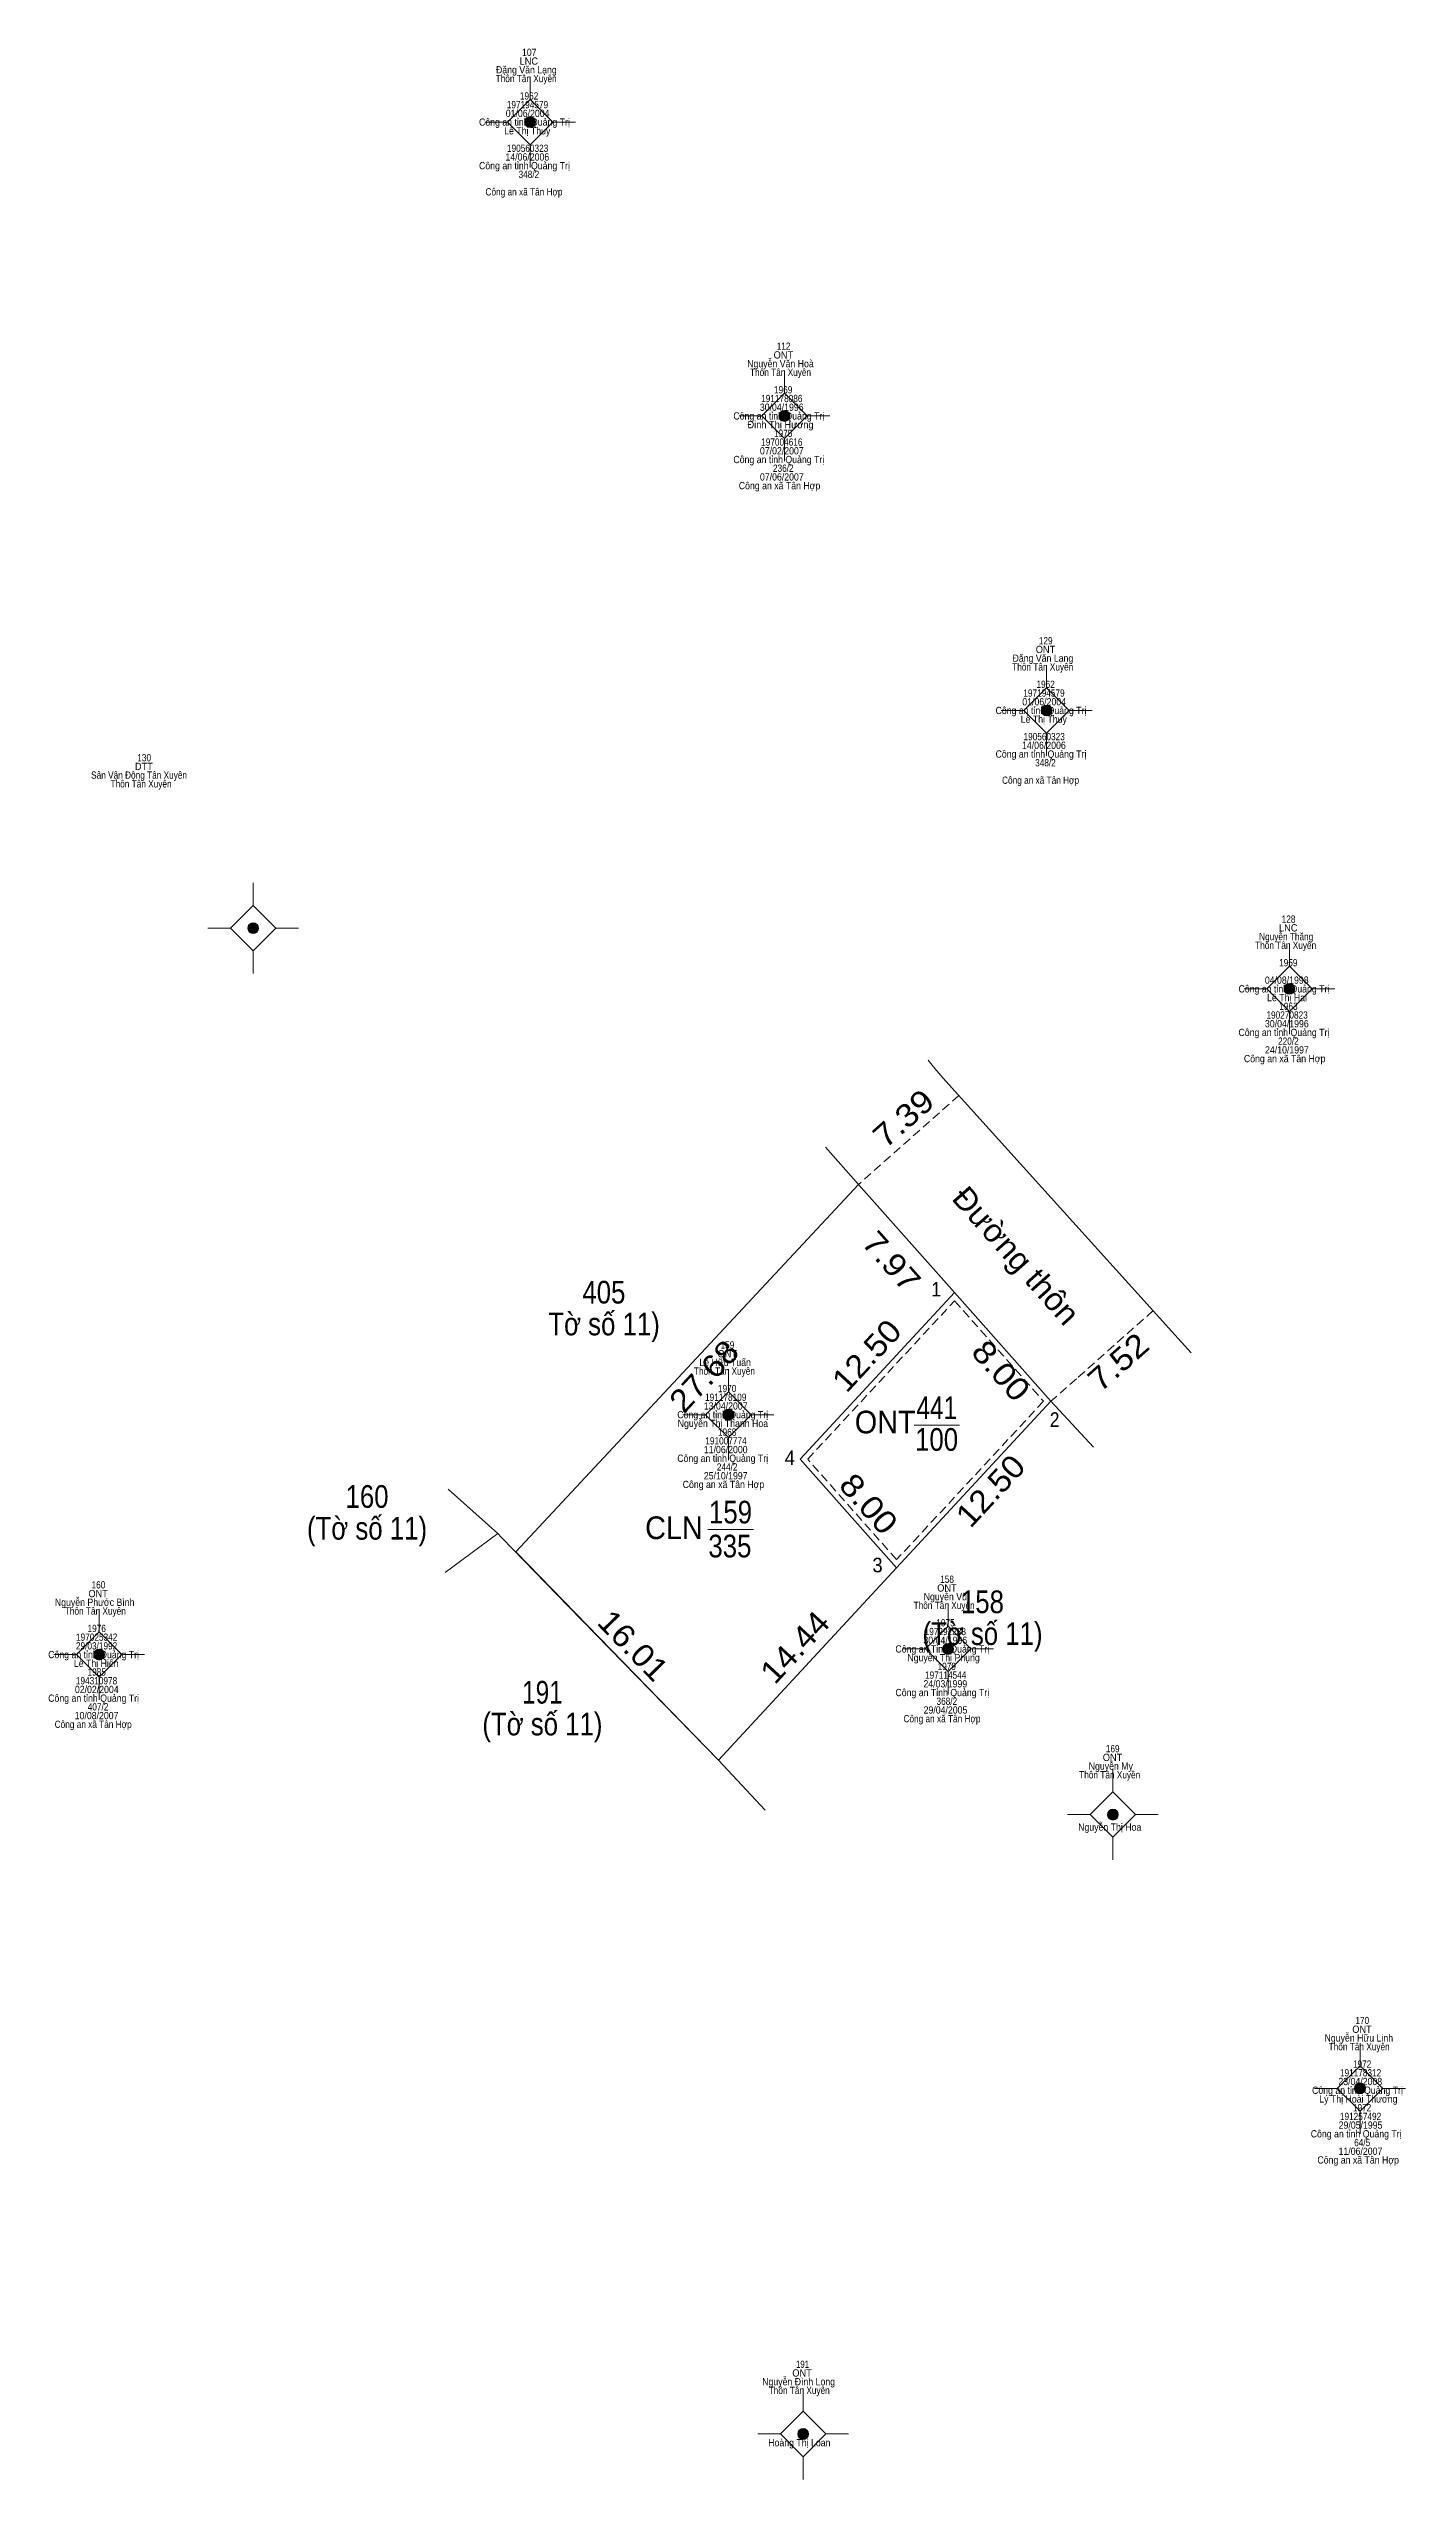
# Model space of a CAD drawing. Header units: metres. Extents: x 550999 to 552168, y 1840994 to 1841978.
# Drawn here: x 551239.9 to 551314.7, y 1841333.8 to 1841467.6 of the extents above; entities that cross this region are included whole.
import ezdxf
from ezdxf.enums import TextEntityAlignment as Align

# ---------------------------------------------------------------- set-up
doc = ezdxf.new("R2010")
doc.units = ezdxf.units.M
doc.header["$LTSCALE"] = 0.16
doc.linetypes.add('MEDIUM_DASHED', pattern=[4.5, 3, -1.5])
for name, color, linetype, lineweight in [('1', 7, 'Continuous', 13), ('11', 7, 'Continuous', 13), ('32', 7, 'Continuous', 13), ('63', 7, 'Continuous', 13)]:
    doc.layers.add(name, color=color, linetype=linetype, lineweight=lineweight)
doc.layers.add('15', color=7, linetype='Continuous')

msp = doc.modelspace()

# ---------------------------------------------------------------- texts
at = {"layer": '1'}
for s, width, p in [('405', 0.85, (551270.525, 1841398.52)), ('Tờ số 11)', 0.85, (551270.535, 1841396.77)), ('ONT', 0.95, (551286.02, 1841391.37)), ('441', 0.8, (551288.86, 1841392.16)), ('100', 0.85, (551288.85, 1841390.41)), ('159', 0.85, (551277.5, 1841386.41)), ('CLN', 0.95, (551274.385, 1841385.55)), ('335', 0.85, (551277.465, 1841384.54))]:
    msp.add_text(s, height=1.25, dxfattribs=dict(at, width=width)).set_placement(p, align=Align.CENTER)
at = {"layer": '15'}
for s, width, p in [('107', 0.9, (551266.415, 1841467.22)), ('Thôn Tân Xuyên', 0.85, (551266.245, 1841465.78)), ('Đặng Văn Lạng', 0.9, (551266.255, 1841466.26)), ('LNC', 0.95, (551266.39, 1841466.74)), ('197194579', 0.85, (551266.315, 1841464.34)), ('1962', 0.85, (551266.405, 1841464.82)), ('Công an tỉnh Quảng Trị', 0.9, (551266.15, 1841463.38)), ('Lê Thị Thuỳ', 0.9, (551266.305, 1841462.9)), ('01/06/2004', 0.9, (551266.325, 1841463.86)), ('14/06/2006', 0.9, (551266.31, 1841461.46)), ('190560323', 0.85, (551266.325, 1841461.94)), ('Công an tỉnh Quảng Trị', 0.9, (551266.15, 1841460.98)), ('348/2', 0.85, (551266.395, 1841460.5)), ('Công an xã Tân Hợp ', 0.85, (551266.19, 1841459.54)), ('112', 0.85, (551280.425, 1841451.04)), ('Nguyễn Văn Hoà', 0.9, (551280.25, 1841450.08)), ('Thôn Tân Xuyên', 0.85, (551280.255, 1841449.6)), ('ONT', 0.95, (551280.41, 1841450.56)), ('191178086', 0.85, (551280.325, 1841448.16)), ('1969', 0.85, (551280.4, 1841448.64)), ('Công an tỉnh Quảng Trị', 0.9, (551280.16, 1841447.2)), ('Đinh Thị Hương', 0.95, (551280.255, 1841446.72)), ('30/04/1996', 0.9, (551280.32, 1841447.68)), ('197004616', 0.85, (551280.325, 1841445.76)), ('1975', 0.85, (551280.4, 1841446.24)), ('Công an tỉnh Quảng Trị', 0.9, (551280.16, 1841444.8)), ('07/02/2007', 0.9, (551280.325, 1841445.28)), ('236/2', 0.85, (551280.405, 1841444.32)), ('Công an xã Tân Hợp', 0.9, (551280.2, 1841443.36)), ('07/06/2007', 0.9, (551280.325, 1841443.84)), ('129', 0.85, (551294.86, 1841434.82)), ('Thôn Tân Xuyên', 0.85, (551294.695, 1841433.38)), ('Đặng Văn Lạng', 0.9, (551294.705, 1841433.86)), ('ONT', 0.95, (551294.85, 1841434.34)), ('1962', 0.85, (551294.855, 1841432.42)), ('Công an tỉnh Quảng Trị', 0.9, (551294.6, 1841430.98)), ('01/06/2004', 0.9, (551294.775, 1841431.46)), ('197194579', 0.85, (551294.765, 1841431.94)), ('Lê Thị Thuỳ', 0.9, (551294.755, 1841430.5)), ('190560323', 0.85, (551294.775, 1841429.54)), ('130', 0.85, (551245.205, 1841428.38)), ('Công an tỉnh Quảng Trị', 0.9, (551294.6, 1841428.58)), ('14/06/2006', 0.9, (551294.76, 1841429.06)), ('348/2', 0.85, (551294.845, 1841428.1)), ('Sân Vận Động Tân Xuyên', 0.85, (551244.925, 1841427.42)), ('Thôn Tân Xuyên', 0.85, (551245.035, 1841426.94)), ('DTT', 0.95, (551245.19, 1841427.9)), ('Công an xã Tân Hợp ', 0.85, (551294.64, 1841427.14)), ('Nguyễn Thăng', 0.85, (551308.105, 1841418.53)), ('LNC', 0.95, (551308.22, 1841419.01)), ('128', 0.85, (551308.235, 1841419.49)), ('Thôn Tân Xuyên', 0.85, (551308.075, 1841418.05)), ('04/08/1998', 0.9, (551308.135, 1841416.13)), ('1959', 0.85, (551308.22, 1841417.09)), ('Công an tỉnh Quảng Trị', 0.9, (551307.98, 1841415.65)), ('Lê Thị Hai', 0.9, (551308.15, 1841415.17)), ('1963', 0.85, (551308.23, 1841414.69)), ('Công an tỉnh Quảng Trị', 0.9, (551307.98, 1841413.25)), ('30/04/1996', 0.9, (551308.14, 1841413.73)), ('190270823', 0.85, (551308.155, 1841414.21)), ('24/10/1997', 0.9, (551308.145, 1841412.29)), ('220/2', 0.85, (551308.225, 1841412.77)), ('Công an xã Tân Hợp', 0.9, (551308.02, 1841411.81)), ('159', 0.85, (551277.33, 1841396.04)), ('Thôn Tân Xuyên', 0.85, (551277.165, 1841394.6)), ('Lê Hữu Tuấn', 0.9, (551277.205, 1841395.08)), ('ONT', 0.95, (551277.32, 1841395.56)), ('191178109', 0.85, (551277.235, 1841393.16)), ('1970', 0.85, (551277.315, 1841393.64)), ('Công an tỉnh Quảng Trị', 0.9, (551277.07, 1841392.2)), ('Nguyễn Thị Thanh Hoa', 0.9, (551277.08, 1841391.72)), ('13/04/2007', 0.9, (551277.235, 1841392.68)), ('191007774', 0.85, (551277.25, 1841390.76)), ('1968', 0.85, (551277.315, 1841391.24)), ('Công an tỉnh Quảng Trị', 0.9, (551277.07, 1841389.8)), ('11/06/2000', 0.9, (551277.235, 1841390.28)), ('244/2', 0.85, (551277.315, 1841389.32)), ('Công an xã Tân Hợp', 0.9, (551277.11, 1841388.36)), ('25/10/1997', 0.9, (551277.235, 1841388.84)), ('160', 0.85, (551242.685, 1841382.83)), ('ONT', 0.95, (551289.42, 1841382.66)), ('158', 0.85, (551289.425, 1841383.14)), ('Nguyễn Phước Bình', 0.9, (551242.48, 1841381.87)), ('Thôn Tân Xuyên', 0.85, (551242.515, 1841381.39)), ('ONT', 0.95, (551242.67, 1841382.35)), ('Thôn Tân Xuyên', 0.85, (551289.265, 1841381.7)), ('Nguyễn Vũ', 0.9, (551289.33, 1841382.18)), ('197025342', 0.85, (551242.59, 1841379.95)), ('1976 ', 0.85, (551242.655, 1841380.43)), ('30/04/1996', 0.9, (551289.33, 1841379.78)), ('197292238', 0.85, (551289.33, 1841380.26)), ('1975 ', 0.85, (551289.405, 1841380.74)), ('Công an tỉnh Quảng Trị', 0.9, (551242.42, 1841378.99)), ('Lê Thị Hiến', 0.9, (551242.565, 1841378.51)), ('29/03/1992', 0.85, (551242.585, 1841379.47)), ('Công an Tỉnh Quảng Trị', 0.9, (551289.165, 1841379.3)), ('Nguyễn Thị Phụng', 0.9, (551289.235, 1841378.82)), ('02/02/2004', 0.9, (551242.595, 1841377.07)), ('194310978', 0.85, (551242.58, 1841377.55)), ('1985 ', 0.85, (551242.655, 1841378.03)), ('24/03/1999', 0.9, (551289.33, 1841377.38)), ('197114544', 0.85, (551289.35, 1841377.86)), ('1979', 0.85, (551289.41, 1841378.34)), ('Công an tỉnh Quảng Trị', 0.9, (551242.42, 1841376.59)), ('407/2', 0.85, (551242.665, 1841376.11)), ('Công an Tỉnh Quảng Trị', 0.9, (551289.165, 1841376.9)), ('29/04/2005', 0.9, (551289.34, 1841375.94)), ('368/2', 0.85, (551289.415, 1841376.42)), ('Công an xã Tân Hợp ', 0.85, (551242.46, 1841375.15)), ('10/08/2007', 0.9, (551242.585, 1841375.63)), ('Công an xã Tân Hợp ', 0.85, (551289.21, 1841375.46)), ('ONT', 0.95, (551298.54, 1841373.33)), ('169', 0.85, (551298.55, 1841373.81)), ('Thôn Tân Xuyên', 0.85, (551298.385, 1841372.37)), ('Nguyễn Mỵ', 0.9, (551298.445, 1841372.85)), ('Nguyễn Thị Hoa', 0.9, (551298.385, 1841369.49)), ('ONT', 0.95, (551312.28, 1841358.36)), ('170', 0.85, (551312.295, 1841358.84)), ('Nguyễn Hữu Linh', 0.9, (551312.105, 1841357.88)), ('Thôn Tân Xuyên', 0.85, (551312.125, 1841357.4)), ('191178312', 0.85, (551312.2, 1841355.96)), ('1972', 0.85, (551312.285, 1841356.44)), ('Công an tỉnh Quảng Trị', 0.9, (551312.03, 1841355)), ('Lý Thị Hoài Thương', 0.9, (551312.08, 1841354.52)), ('23/04/2008', 0.9, (551312.185, 1841355.48)), ('29/05/1995', 0.9, (551312.2, 1841353.08)), ('191257492', 0.85, (551312.2, 1841353.56)), ('1972', 0.85, (551312.285, 1841354.04)), ('Công an tỉnh Quảng Trị ', 0.9, (551312.025, 1841352.6)), ('11/06/2007', 0.9, (551312.195, 1841351.64)), ('64/5', 0.85, (551312.29, 1841352.12)), ('Công an xã Tân Hợp', 0.9, (551312.07, 1841351.16)), ('191', 0.8, (551281.465, 1841339.91)), ('Nguyễn Đình Long', 0.9, (551281.25, 1841338.95)), ('Thôn Tân Xuyên', 0.85, (551281.285, 1841338.47)), ('ONT', 0.95, (551281.44, 1841339.43)), ('Hoàng Thị Loan', 0.9, (551281.29, 1841335.59))]:
    msp.add_text(s, height=0.4, dxfattribs=dict(at, width=width)).set_placement(p, align=Align.CENTER)
at = {"layer": '63'}
for s, rotation, width, p in [('7.39', 41.551, 1.15, (551287.4405, 1841408.2544)), ('Đường thôn', 311.598, 1.05, (551292.7631, 1841400.7449)), ('7.97', 311.592, 1.15, (551285.9027, 1841400.4249)), ('12.50', 47.171, 1.1, (551285.4569, 1841395.2351)), ('27.68', 46.991, 1.1, (551276.4972, 1841394.0937)), ('8.00', 311.604, 1.15, (551291.9309, 1841394.405)), ('7.52', 41.551, 1.15, (551299.2705, 1841394.8344)), ('12.50', 47.171, 1.1, (551292.2769, 1841387.7851)), ('8.00', 311.604, 1.15, (551284.6409, 1841387.075)), ('16.01', 314.241, 1.1, (551271.6899, 1841379.256)), ('14.44', 47.217, 1.1, (551281.5047, 1841379.1755))]:
    msp.add_text(s, height=1.25, rotation=rotation, dxfattribs=dict(at, width=width)).set_placement(p, align=Align.CENTER)
for s, width, p in [(' 1', 0.9, (551289.1, 1841398.91)), (' 2', 0.9, (551295.62, 1841391.73)), (' 4', 0.95, (551281.05, 1841389.63)), (' 3', 0.95, (551285.88, 1841383.72))]:
    msp.add_text(s, height=0.8, dxfattribs=dict(at, width=width)).set_placement(p, align=Align.RIGHT)
for s, width, p in [('160', 0.85, (551257.48, 1841387.27)), ('(Tờ số 11)', 0.85, (551257.48, 1841385.52)), ('158', 0.85, (551291.375, 1841381.47)), ('(Tờ số 11)', 0.85, (551291.38, 1841379.72)), ('191', 0.8, (551267.14, 1841376.49)), ('(Tờ số 11)', 0.85, (551267.14, 1841374.74))]:
    msp.add_text(s, height=1.25, dxfattribs=dict(at, width=width)).set_placement(p, align=Align.CENTER)

# ---------------------------------------------------------------- hatches: boundary and pattern name
at = {"layer": '11'}
for points in [[(551266.7595, 1841463.58, 1), (551266.1595, 1841463.58, 1)], [(551280.7695, 1841447.4, 1), (551280.1695, 1841447.4, 1)], [(551295.2095, 1841431.18, 1), (551294.6095, 1841431.18, 1)], [(551251.5095, 1841419.19, 1), (551250.9095, 1841419.19, 1)], [(551308.5895, 1841415.85, 1), (551307.9895, 1841415.85, 1)], [(551277.6795, 1841392.4, 1), (551277.0795, 1841392.4, 1)], [(551243.0295, 1841379.19, 1), (551242.4295, 1841379.19, 1)], [(551289.7795, 1841379.5, 1), (551289.1795, 1841379.5, 1)], [(551298.8595, 1841370.38, 1), (551298.2595, 1841370.38, 1)], [(551312.4695, 1841355.3, 1), (551311.8695, 1841355.3, 1)], [(551281.7995, 1841336.27, 1), (551281.1995, 1841336.27, 1)]]:
    msp.add_hatch(color=256, dxfattribs=at).paths.add_polyline_path(points)

# ---------------------------------------------------------------- linework, layer by layer
at = {"layer": '1'}
for points in [[(551284.55, 1841405.08), (551289.84, 1841399.12), (551281.34, 1841389.95), (551286.65, 1841383.97), (551276.84, 1841373.37), (551265.67, 1841384.84)], [(551289.84, 1841399.12), (551295.15, 1841393.14), (551286.65, 1841383.97), (551281.34, 1841389.95)]]:
    msp.add_lwpolyline(points, close=True, dxfattribs=at)
at = {"layer": '11'}
for p, q in [((551266.46, 1841466.08), (551266.46, 1841464.83)), ((551265.21, 1841463.58), (551263.96, 1841463.58)), ((551268.96, 1841463.58), (551267.71, 1841463.58)), ((551266.46, 1841462.33), (551266.46, 1841461.08)), ((551280.47, 1841449.9), (551280.47, 1841448.65)), ((551279.22, 1841447.4), (551277.97, 1841447.4)), ((551282.97, 1841447.4), (551281.72, 1841447.4)), ((551280.47, 1841446.15), (551280.47, 1841444.9)), ((551294.91, 1841433.68), (551294.91, 1841432.43)), ((551293.66, 1841431.18), (551292.41, 1841431.18)), ((551297.41, 1841431.18), (551296.16, 1841431.18)), ((551294.91, 1841429.93), (551294.91, 1841428.68)), ((551251.21, 1841421.69), (551251.21, 1841420.44)), ((551249.96, 1841419.19), (551248.71, 1841419.19)), ((551253.71, 1841419.19), (551252.46, 1841419.19)), ((551251.21, 1841417.94), (551251.21, 1841416.69)), ((551308.29, 1841418.35), (551308.29, 1841417.1)), ((551307.04, 1841415.85), (551305.79, 1841415.85)), ((551310.79, 1841415.85), (551309.54, 1841415.85)), ((551308.29, 1841414.6), (551308.29, 1841413.35)), ((551277.38, 1841394.9), (551277.38, 1841393.65)), ((551276.13, 1841392.4), (551274.88, 1841392.4)), ((551279.88, 1841392.4), (551278.63, 1841392.4)), ((551277.38, 1841391.15), (551277.38, 1841389.9)), ((551242.73, 1841381.69), (551242.73, 1841380.44)), ((551289.48, 1841382), (551289.48, 1841380.75)), ((551241.48, 1841379.19), (551240.23, 1841379.19)), ((551245.23, 1841379.19), (551243.98, 1841379.19)), ((551288.23, 1841379.5), (551286.98, 1841379.5)), ((551291.98, 1841379.5), (551290.73, 1841379.5)), ((551242.73, 1841377.94), (551242.73, 1841376.69)), ((551289.48, 1841378.25), (551289.48, 1841377)), ((551298.56, 1841372.88), (551298.56, 1841371.63)), ((551297.31, 1841370.38), (551296.06, 1841370.38)), ((551301.06, 1841370.38), (551299.81, 1841370.38)), ((551298.56, 1841369.13), (551298.56, 1841367.88)), ((551312.17, 1841357.8), (551312.17, 1841356.55)), ((551310.92, 1841355.3), (551309.67, 1841355.3)), ((551314.67, 1841355.3), (551313.42, 1841355.3)), ((551312.17, 1841354.05), (551312.17, 1841352.8)), ((551281.5, 1841338.77), (551281.5, 1841337.52)), ((551280.25, 1841336.27), (551279, 1841336.27)), ((551284, 1841336.27), (551282.75, 1841336.27)), ((551281.5, 1841335.02), (551281.5, 1841333.77))]:
    msp.add_line(p, q, dxfattribs=at)
for points in [[(551266.46, 1841464.83), (551265.21, 1841463.58), (551266.46, 1841462.33), (551267.71, 1841463.58)], [(551280.47, 1841448.65), (551279.22, 1841447.4), (551280.47, 1841446.15), (551281.72, 1841447.4)], [(551294.91, 1841432.43), (551293.66, 1841431.18), (551294.91, 1841429.93), (551296.16, 1841431.18)], [(551251.21, 1841420.44), (551249.96, 1841419.19), (551251.21, 1841417.94), (551252.46, 1841419.19)], [(551308.29, 1841417.1), (551307.04, 1841415.85), (551308.29, 1841414.6), (551309.54, 1841415.85)], [(551277.38, 1841393.65), (551276.13, 1841392.4), (551277.38, 1841391.15), (551278.63, 1841392.4)], [(551242.73, 1841380.44), (551241.48, 1841379.19), (551242.73, 1841377.94), (551243.98, 1841379.19)], [(551289.48, 1841380.75), (551288.23, 1841379.5), (551289.48, 1841378.25), (551290.73, 1841379.5)], [(551298.56, 1841371.63), (551297.31, 1841370.38), (551298.56, 1841369.13), (551299.81, 1841370.38)], [(551312.17, 1841356.55), (551310.92, 1841355.3), (551312.17, 1841354.05), (551313.42, 1841355.3)], [(551281.5, 1841337.52), (551280.25, 1841336.27), (551281.5, 1841335.02), (551282.75, 1841336.27)]]:
    msp.add_lwpolyline(points, close=True, dxfattribs=at)
for centre in [(551266.4595, 1841463.58), (551280.4695, 1841447.4), (551294.9095, 1841431.18), (551251.2095, 1841419.19), (551308.2895, 1841415.85), (551277.3795, 1841392.4), (551242.7295, 1841379.19), (551289.4795, 1841379.5), (551298.5595, 1841370.38), (551312.1695, 1841355.3), (551281.4995, 1841336.27)]:
    msp.add_circle(centre, 0.3, dxfattribs=at)
at = {"layer": '32'}
for p, q in [((551288.76, 1841411.47), (551288.38, 1841411.92)), ((551288.76, 1841411.47), (551289.2, 1841410.95)), ((551301.81, 1841396.99), (551289.2, 1841410.95)), ((551301.81, 1841396.99), (551289.2, 1841410.95)), ((551282.73, 1841407.13), (551284.55, 1841405.08)), ((551284.55, 1841405.08), (551265.67, 1841384.84)), ((551281.34, 1841389.95), (551289.84, 1841399.12)), ((551289.84, 1841399.12), (551295.15, 1841393.14)), ((551301.81, 1841396.99), (551302.87, 1841395.81)), ((551301.81, 1841396.99), (551302.87, 1841395.81)), ((551297.49, 1841390.61), (551295.15, 1841393.14)), ((551281.34, 1841389.95), (551286.65, 1841383.97)), ((551264.89, 1841385.63), (551264.68, 1841385.85)), ((551268.58, 1841381.84), (551264.89, 1841385.63)), ((551276.84, 1841373.37), (551268.58, 1841381.84)), ((551276.84, 1841373.37), (551277.87, 1841372.27)), ((551277.87, 1841372.27), (551279.41, 1841370.63))]:
    msp.add_line(p, q, dxfattribs=at)
at = {"layer": '32', "linetype": 'MEDIUM_DASHED'}
msp.add_line((551290.08, 1841409.98), (551284.55, 1841405.08), dxfattribs=at)
msp.add_lwpolyline([(551300.78, 1841398.13), (551296.55, 1841394.38), (551295.15, 1841393.14)], dxfattribs=at)
at = {"layer": '32'}
for points in [[(551295.15, 1841393.14), (551286.65, 1841383.97), (551276.84, 1841373.37)], [(551261.94, 1841388.3), (551264.68, 1841385.85), (551261.78, 1841383.71)]]:
    msp.add_lwpolyline(points, dxfattribs=at)
at = {"layer": '63'}
for p, q in [((551284.55, 1841405.08), (551289.84, 1841399.12)), ((551287.61, 1841391.82), (551290.12, 1841391.82)), ((551276.25, 1841386.07), (551278.76, 1841386.07))]:
    msp.add_line(p, q, dxfattribs=at)
at = {"layer": '63', "linetype": 'MEDIUM_DASHED'}
msp.add_lwpolyline([(551289.84, 1841398.67), (551294.74, 1841393.14), (551286.65, 1841384.42), (551281.75, 1841389.95)], close=True, dxfattribs=at)

msp.set_redraw_order([(e.dxf.handle, doc.entitydb.next_handle()) for e in msp.query("TEXT MTEXT ATTDEF DIMENSION ARC_DIMENSION")])  # texts and dimensions are drawn at this point

doc.saveas('drawing.dxf')
